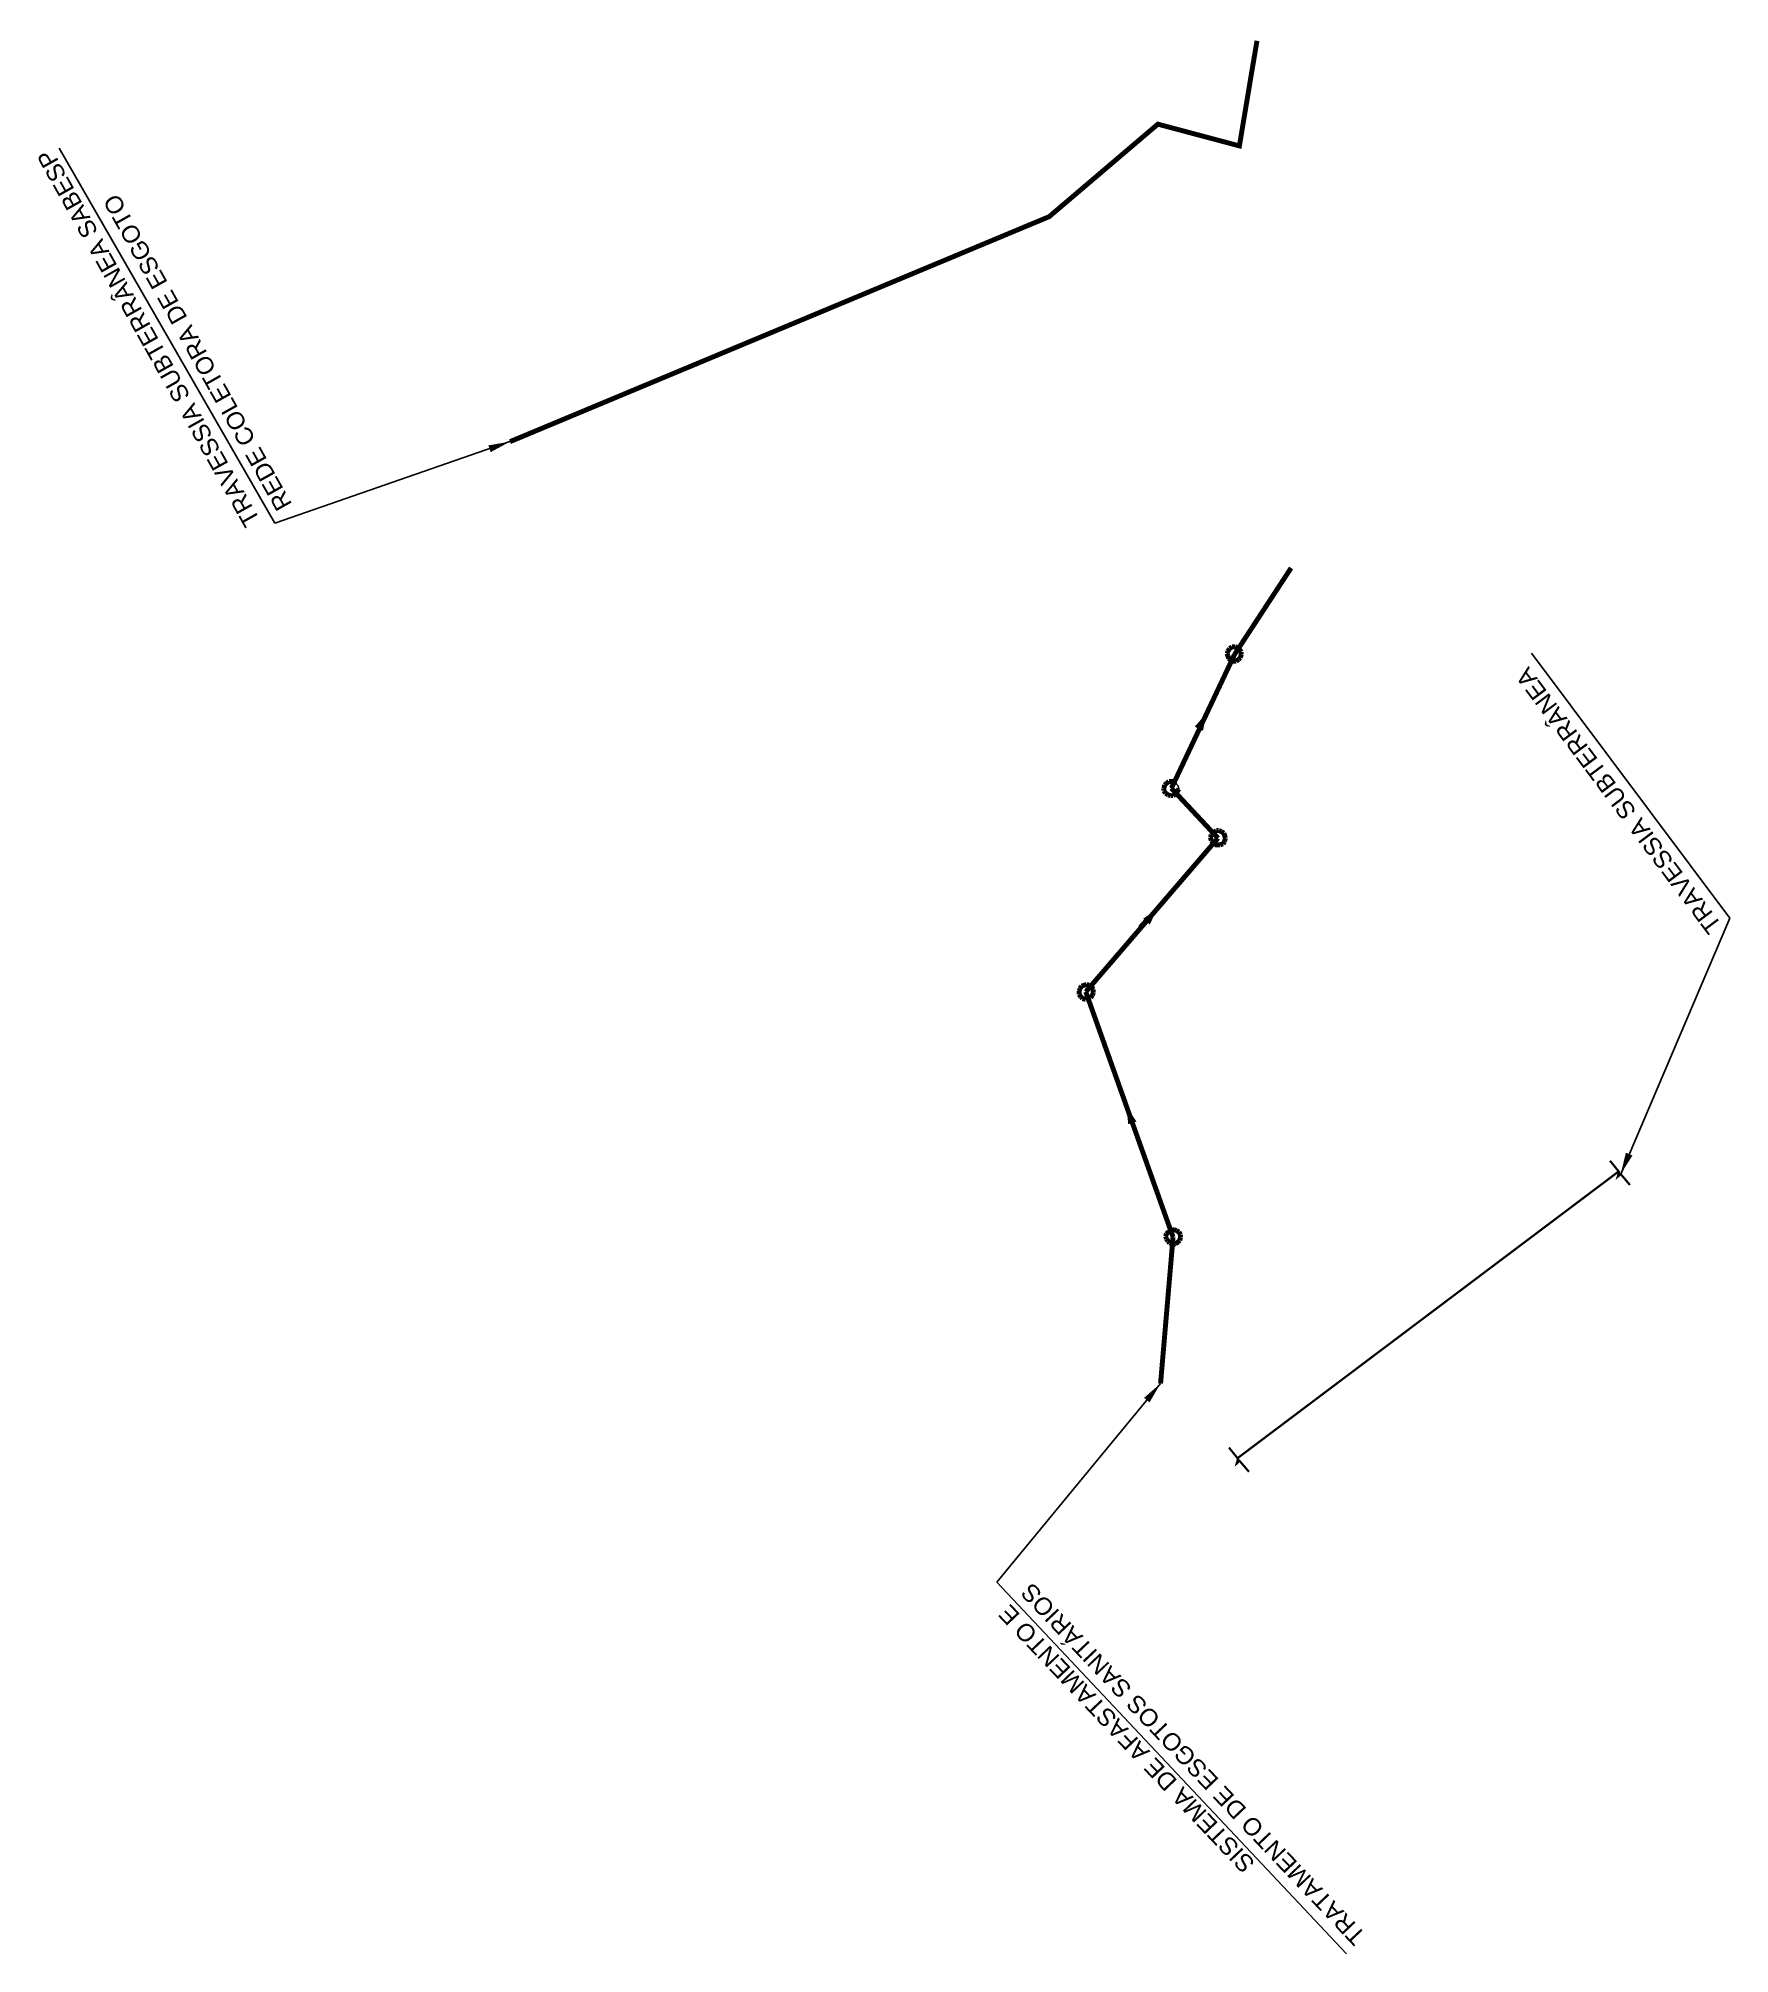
# Model space of a CAD drawing. Header units: metres. Extents: x 288740 to 329917, y 7396742 to 7465143.
# Drawn here: x 318813.7 to 319204.2, y 7428724.8 to 7429167 of the extents above; entities that cross this region are included whole.
import ezdxf

# ---------------------------------------------------------------- set-up
doc = ezdxf.new("R2010")
doc.units = ezdxf.units.M
doc.header["$LTSCALE"] = 10
for name, color, linetype in [('DUTOS_ELETROPAULO', 80, 'Continuous'), ('DUTOS_ELETROPAULO_TEXTOS', 2, 'Continuous'), ('DUTOS_SABESP', 151, 'Continuous'), ('DUTOS_SABESP_TEXTOS', 2, 'Continuous')]:
    doc.layers.add(name, color=color, linetype=linetype)
doc.styles.get("Standard").update_dxf_attribs({"font": 'arial.ttf'})
doc.dimstyles.new('ISO-25', dxfattribs={"dimtxt": 2.5, "dimasz": 2.5, "dimexe": 1.25, "dimexo": 0.625, "dimtad": 1, "dimtxsty": 'Standard', "dimcen": 2.5, "dimadec": 0, "dimazin": 0, "dimtfac": 1, "dimtmove": 0, "dimatfit": 3, "dimfxl": 1, "dimarcsym": 0})

msp = doc.modelspace()

# ---------------------------------------------------------------- texts
at = {"layer": 'DUTOS_ELETROPAULO_TEXTOS', "linetype": 'ByBlock'}
msp.add_text('TRAVESSIA SUBTERRÂNEA ', height=4, rotation=126.8052, dxfattribs=at).set_placement((319202.56, 7428962.21))
at = {"layer": 'DUTOS_SABESP_TEXTOS', "linetype": 'ByBlock'}
for s, rotation, p in [('TRAVESSIA SUBTERRÂNEA SABESP', 119.2909, (318865.05, 7429055.7, 800.93)), ('REDE COLETORA DE ESGOTO', 119.2909, (318872.43, 7429059.41, 800.93)), ('TRATAMENTO DE ESGOTOS SANITÁRIOS', 133.4824, (319120.45, 7428729.15, 766.33)), ('SISTEMA DE AFASTAMENTO E ', 133.4824, (319094.85, 7428745.8, 776))]:
    msp.add_text(s, height=4, rotation=rotation, dxfattribs=at).set_placement(p)

# ---------------------------------------------------------------- hatches: boundary and pattern name
at = {"layer": 'DUTOS_SABESP', "linetype": 'Continuous', "lineweight": -3}
for points in [[(319082.61, 7429007.1), (319080.69, 7429008.06), (319083.38, 7429011.13)], [(319070.33, 7428962.39), (319068.79, 7428963.73), (319072.05, 7428966.04)], [(319067.26, 7428916.91), (319065.34, 7428916.33), (319064.95, 7428920.36)]]:
    msp.add_hatch(color=256, dxfattribs=at).paths.add_polyline_path(points)

# ---------------------------------------------------------------- linework, layer by layer
at = {"layer": 'DUTOS_ELETROPAULO', "linetype": 'ByBlock', "const_width": 0.5}
for points in [[(319176.56, 7428907.87), (319178.66, 7428905.29), (319178.35, 7428904.18), (319179.03, 7428904.79), (319181.18, 7428902.27)], [(319088.6, 7428841.66), (319090.69, 7428839.07), (319090.38, 7428837.96), (319091.06, 7428838.58), (319093.22, 7428836.05)]]:
    msp.add_lwpolyline(points, dxfattribs=at)
at = {"layer": 'DUTOS_ELETROPAULO', "const_width": 0.5}
msp.add_lwpolyline([(319090.6, 7428839.21), (319090.6, 7428839.21), (319178.75, 7428905.53)], dxfattribs=at)
at = {"layer": 'DUTOS_SABESP', "linetype": 'Continuous', "lineweight": -3}
for p, q in [((319076.47, 7428994.82, 771.54), (319076.08, 7428995.4, 771.54)), ((319075.32, 7428993.86, 771.54), (319075.32, 7428993.67, 771.54)), ((319076.28, 7428992.52, 771.54), (319076.66, 7428993.1, 771.54)), ((319076.85, 7428994.44, 771.54), (319076.47, 7428994.82, 771.54)), ((319077.04, 7428993.67, 771.54), (319076.85, 7428994.44, 771.54)), ((319067.83, 7428962.01, 771.54), (319069.18, 7428963.54, 771.54))]:
    msp.add_line(p, q, dxfattribs=at)
at = {"layer": 'DUTOS_SABESP', "linetype": 'Continuous', "lineweight": -3, "const_width": 1.14}
for points, elevation in [([(319095.07, 7429166.42), (319091.01, 7429142.15), (319072.19, 7429147.17), (319047.11, 7429125.82), (318922.63, 7429073.87)], 25.31), ([(319102.95, 7429044.72), (319089.9, 7429024.76)], 771.54), ([(319088.37, 7429025.53), (319088.17, 7429024.95)], 771.54), ([(319088.75, 7429026.1), (319088.37, 7429025.53)], 771.54), ([(319089.33, 7429026.49), (319088.75, 7429026.1)], 771.54), ([(319090.09, 7429026.49), (319089.33, 7429026.49)], 771.54), ([(319090.67, 7429026.29), (319090.09, 7429026.49)], 771.54), ([(319091.05, 7429025.91), (319090.67, 7429026.29)], 771.54), ([(319091.44, 7429025.34), (319091.05, 7429025.91)], 771.54), ([(319091.44, 7429024.76), (319091.44, 7429025.34)], 771.54), ([(319089.9, 7429024.76), (319075.32, 7428993.86)], 771.54), ([(319088.17, 7429024.95), (319088.37, 7429024.38)], 771.54), ([(319088.37, 7429024.38), (319088.56, 7429023.8)], 771.54), ([(319088.56, 7429023.8), (319089.13, 7429023.22)], 771.54), ([(319089.13, 7429023.22), (319089.71, 7429023.22)], 771.54), ([(319089.71, 7429023.22), (319090.29, 7429023.22)], 771.54), ([(319090.29, 7429023.22), (319090.86, 7429023.61)], 771.54), ([(319090.86, 7429023.61), (319091.25, 7429023.99)], 771.54), ([(319091.25, 7429023.99), (319091.44, 7429024.76)], 771.54), ([(319073.78, 7428994.63), (319073.59, 7428993.86)], 771.54), ([(319074.17, 7428995.01), (319073.78, 7428994.63)], 771.54), ([(319074.74, 7428995.4), (319074.17, 7428995.01)], 771.54), ([(319075.32, 7428995.4), (319074.74, 7428995.4)], 771.54), ([(319076.08, 7428995.4), (319075.32, 7428995.4)], 771.54), ([(319073.59, 7428993.86), (319073.59, 7428993.29)], 771.54), ([(319073.59, 7428993.29), (319073.97, 7428992.71)], 771.54), ([(319073.97, 7428992.71), (319074.55, 7428992.33)], 771.54), ([(319074.55, 7428992.33), (319075.13, 7428992.14)], 771.54), ([(319075.13, 7428992.14), (319075.7, 7428992.14)], 771.54), ([(319075.32, 7428993.86), (319086.06, 7428982.35)], 771.54), ([(319075.7, 7428992.14), (319076.28, 7428992.52)], 771.54), ([(319076.66, 7428993.1), (319077.04, 7428993.67)], 771.54), ([(319086.06, 7428982.35), (319055.55, 7428946.85)], 771.54), ([(319084.53, 7428983.12), (319084.34, 7428982.54)], 771.54), ([(319084.34, 7428982.54), (319084.53, 7428981.77)], 771.54), ([(319085.1, 7428983.69), (319084.53, 7428983.12)], 771.54), ([(319084.53, 7428981.77), (319084.91, 7428981.39)], 771.54), ([(319084.91, 7428981.39), (319085.3, 7428980.81)], 771.54), ([(319085.68, 7428984.08), (319085.1, 7428983.69)], 771.54), ([(319086.26, 7428984.08), (319085.68, 7428984.08)], 771.54), ([(319086.83, 7428983.88), (319086.26, 7428984.08)], 771.54), ([(319086.64, 7428980.81), (319087.22, 7428981.01)], 771.54), ([(319087.41, 7428983.5), (319086.83, 7428983.88)], 771.54), ([(319087.22, 7428981.01), (319087.6, 7428981.58)], 771.54), ([(319087.6, 7428982.92), (319087.41, 7428983.5)], 771.54), ([(319087.79, 7428982.35), (319087.6, 7428982.92)], 771.54), ([(319087.6, 7428981.58), (319087.79, 7428982.35)], 771.54), ([(319085.3, 7428980.81), (319085.87, 7428980.81)], 771.54), ([(319085.87, 7428980.81), (319086.64, 7428980.81)], 771.54), ([(319054.21, 7428947.61), (319054.02, 7428947.04)], 771.54), ([(319054.02, 7428947.04), (319054.02, 7428946.27)], 771.54), ([(319054.02, 7428946.27), (319054.4, 7428945.69)], 771.54), ([(319054.59, 7428948.19), (319054.21, 7428947.61)], 771.54), ([(319054.4, 7428945.69), (319054.78, 7428945.31)], 771.54), ([(319055.17, 7428948.38), (319054.59, 7428948.19)], 771.54), ([(319055.74, 7428948.57), (319055.17, 7428948.38)], 771.54), ([(319055.55, 7428946.85), (319075.7, 7428890.23)], 771.54), ([(319056.32, 7428948.38), (319055.74, 7428948.57)], 771.54), ([(319056.89, 7428948), (319056.32, 7428948.38)], 771.54), ([(319056.7, 7428945.5), (319057.09, 7428946.08)], 771.54), ([(319057.28, 7428947.42), (319056.89, 7428948)], 771.54), ([(319057.09, 7428946.08), (319057.28, 7428946.65)], 771.54), ([(319057.28, 7428946.65), (319057.28, 7428947.42)], 771.54), ([(319054.78, 7428945.31), (319055.55, 7428945.12)], 771.54), ([(319055.55, 7428945.12), (319056.13, 7428945.31)], 771.54), ([(319056.13, 7428945.31), (319056.7, 7428945.5)], 771.54), ([(319075.7, 7428890.23), (319072.82, 7428856.46)], 771.54), ([(319074.17, 7428891), (319073.97, 7428890.43)], 771.54), ([(319073.97, 7428890.43), (319074.17, 7428889.85)], 771.54), ([(319074.74, 7428891.58), (319074.17, 7428891)], 771.54), ([(319074.17, 7428889.85), (319074.55, 7428889.27)], 771.54), ([(319074.55, 7428889.27), (319074.93, 7428888.89)], 771.54), ([(319075.32, 7428891.96), (319074.74, 7428891.58)], 771.54), ([(319074.93, 7428888.89), (319075.7, 7428888.51)], 771.54), ([(319075.89, 7428891.96), (319075.32, 7428891.96)], 771.54), ([(319075.7, 7428888.51), (319076.28, 7428888.7)], 771.54), ([(319076.47, 7428891.77), (319075.89, 7428891.96)], 771.54), ([(319076.28, 7428888.7), (319076.85, 7428889.08)], 771.54), ([(319077.04, 7428891.39), (319076.47, 7428891.77)], 771.54), ([(319076.85, 7428889.08), (319077.24, 7428889.47)], 771.54), ([(319077.43, 7428890.81), (319077.04, 7428891.39)], 771.54), ([(319077.24, 7428889.47), (319077.43, 7428890.23)], 771.54), ([(319077.43, 7428890.23), (319077.43, 7428890.81)], 771.54)]:
    msp.add_lwpolyline(points, dxfattribs=dict(at, elevation=elevation))

msp.set_redraw_order([(e.dxf.handle, doc.entitydb.next_handle()) for e in msp.query("TEXT MTEXT ATTDEF DIMENSION ARC_DIMENSION")])  # texts and dimensions are drawn at this point

# ---------------------------------------------------------------- leaders
at = {"layer": 'DUTOS_ELETROPAULO_TEXTOS'}
msp.add_leader([(319179.03, 7428904.79), (319204.2, 7428963.83), (319158.46, 7429025.02)], dimstyle='ISO-25', override={"dimscale": 2}, dxfattribs=at)
at = {"layer": 'DUTOS_SABESP_TEXTOS'}
for points in [[(318922.63, 7429073.87, 800.93), (318868.38, 7429055.02, 800.93), (318818.6, 7429141.6, 800.93)], [(319072.82, 7428856.46, 777), (319035, 7428810.61, 777), (319115.73, 7428724.81, 777)]]:
    msp.add_leader(points, dimstyle='ISO-25', override={"dimscale": 2}, dxfattribs=at)

doc.saveas('drawing.dxf')
